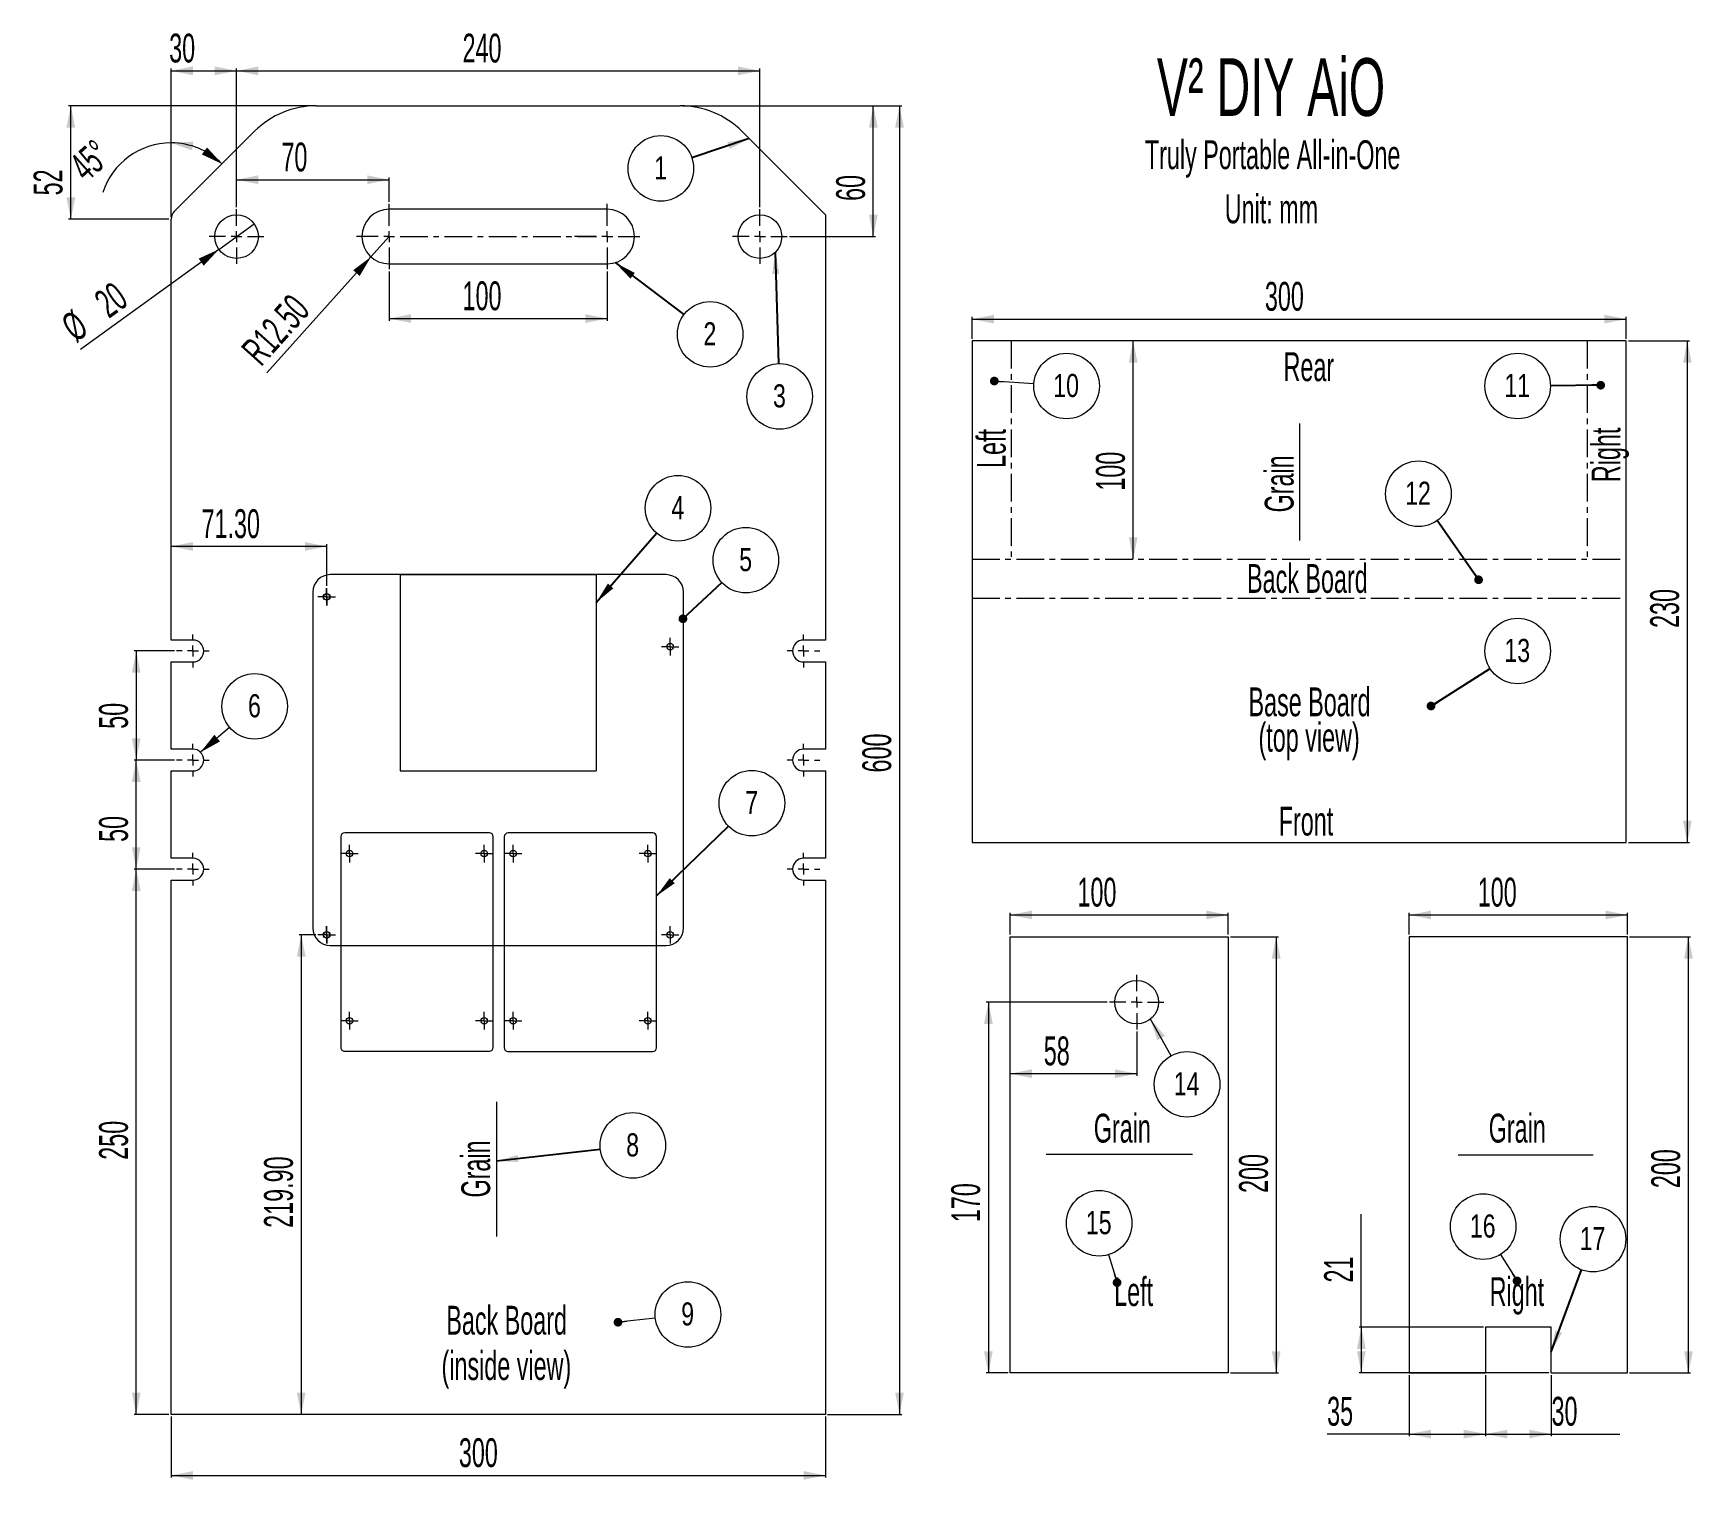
# Model space of a CAD drawing. Header units: millimetres. Extents: x 21 to 782, y 23 to 687.
import ezdxf

# ---------------------------------------------------------------- set-up
doc = ezdxf.new("R2010")
doc.units = ezdxf.units.MM
doc.linetypes.add('CENTERX2', pattern=[20.32, 12.7, -2.54, 2.54, -2.54])
doc.layers.add('FORMAT', color=7, linetype='Continuous', lineweight=15)
doc.styles.add('SLDTEXTSTYLE0', font='TXT', dxfattribs={"width": 0.605})
doc.styles.add('SLDTEXTSTYLE1', font='TXT', dxfattribs={"width": 0.75})
doc.dimstyles.new('SLDDIMSTYLE0', dxfattribs={"dimtxt": 12.841593, "dimasz": 10, "dimexe": 0, "dimexo": 0.0625, "dimgap": 3.210398, "dimtad": 1, "dimrnd": 1e-09, "dimzin": 12, "dimdsep": 46, "dimtxsty": 'SLDTEXTSTYLE0', "dimsah": 1, "dimcen": 0.09, "dimadec": 0, "dimazin": 3, "dimtfac": 1, "dimtofl": 0, "dimtmove": 0, "dimatfit": 3, "dimfxl": 1, "dimfrac": 2, "dimtolj": 1, "dimtzin": 12, "dimarcsym": 0})
doc.dimstyles.new('SLDDIMSTYLE1', dxfattribs={"dimtxt": 12.841593, "dimasz": 10, "dimexe": 0, "dimexo": 0.0625, "dimgap": 3.210398, "dimtad": 1, "dimrnd": 1e-09, "dimzin": 12, "dimdsep": 46, "dimtxsty": 'SLDTEXTSTYLE0', "dimblk1": 'NONE', "dimsah": 1, "dimcen": 0, "dimadec": 0, "dimazin": 3, "dimtfac": 1, "dimtmove": 0, "dimatfit": 3, "dimldrblk": 'NONE', "dimfxl": 1, "dimfrac": 2, "dimtolj": 1, "dimtzin": 12, "dimarcsym": 0})
doc.dimstyles.new('SLDDIMSTYLE2', dxfattribs={"dimtxt": 12.841593, "dimasz": 10, "dimexe": 0, "dimexo": 0.0625, "dimgap": 3.210398, "dimtad": 1, "dimrnd": 1e-09, "dimzin": 4, "dimdsep": 46, "dimtxsty": 'SLDTEXTSTYLE0', "dimsah": 1, "dimcen": 0, "dimadec": 0, "dimazin": 1, "dimtfac": 1, "dimtofl": 0, "dimtmove": 0, "dimatfit": 3, "dimfxl": 1, "dimfrac": 2, "dimtolj": 1, "dimtzin": 12, "dimarcsym": 0})
doc.dimstyles.new('SLDDIMSTYLE3', dxfattribs={"dimtxt": 12.841593, "dimasz": 10, "dimexe": 0, "dimexo": 0.0625, "dimgap": 3.210398, "dimtad": 1, "dimdec": 4, "dimzin": 12, "dimdsep": 46, "dimtxsty": 'SLDTEXTSTYLE0', "dimsah": 1, "dimcen": 0.09, "dimazin": 3, "dimtfac": 1, "dimtofl": 0, "dimtmove": 0, "dimatfit": 3, "dimfxl": 1, "dimfrac": 2, "dimtolj": 1, "dimtzin": 12, "dimarcsym": 0})
doc.dimstyles.new('SLDDIMSTYLE4', dxfattribs={"dimtxt": 12.841593, "dimasz": 10, "dimexe": 0, "dimexo": 0.0625, "dimgap": 3.210398, "dimtad": 1, "dimrnd": 1e-09, "dimzin": 4, "dimdsep": 46, "dimtxsty": 'SLDTEXTSTYLE0', "dimsah": 1, "dimcen": 0.09, "dimadec": 0, "dimazin": 1, "dimtfac": 1, "dimtofl": 0, "dimtmove": 0, "dimatfit": 3, "dimfxl": 1, "dimfrac": 2, "dimtolj": 1, "dimtzin": 12, "dimarcsym": 0})
doc.dimstyles.new('SLDDIMSTYLE5', dxfattribs={"dimtxt": 0, "dimasz": 4, "dimexe": 0, "dimexo": 0.0625, "dimgap": 0, "dimtad": 0, "dimtih": 1, "dimtoh": 1, "dimdec": 0, "dimrnd": 1e-09, "dimzin": 0, "dimdsep": 46, "dimtxsty": 'Standard', "dimblk1": 'DOT', "dimblk2": 'DOT', "dimsah": 1, "dimcen": 0.09, "dimadec": 0, "dimazin": 0, "dimtfac": 4, "dimtdec": 0, "dimtofl": 0, "dimtmove": 0, "dimatfit": 3, "dimldrblk": 'DOT', "dimfxl": 1, "dimfrac": 2, "dimtolj": 1, "dimtzin": 0, "dimarcsym": 0})
doc.dimstyles.new('SLDDIMSTYLE6', dxfattribs={"dimtxt": 0, "dimasz": 10, "dimexe": 0, "dimexo": 0.0625, "dimgap": 0, "dimtad": 0, "dimtih": 1, "dimtoh": 1, "dimdec": 0, "dimrnd": 1e-09, "dimzin": 0, "dimdsep": 46, "dimtxsty": 'Standard', "dimsah": 1, "dimcen": 0.09, "dimadec": 0, "dimazin": 0, "dimtfac": 10, "dimtdec": 0, "dimtofl": 0, "dimtmove": 0, "dimatfit": 3, "dimfxl": 1, "dimfrac": 2, "dimtolj": 1, "dimtzin": 0, "dimarcsym": 0})

msp = doc.modelspace()

# ---------------------------------------------------------------- texts
at = {"color": 7, "linetype": 'Continuous', "lineweight": 0, "attachment_point": 2, "style": 'SLDTEXTSTYLE0'}
for s, insert, char_height in [('V² DIY AiO', (588.2488, 675.0778), 26.458333), ('Truly Portable All-in-One', (589.01438, 637.45137), 13.2291667), ('Unit: mm', (588.45549, 612.60719), 13.229167), ('Rear', (605.62623, 540.24797), 13.229167), ('Back Board', (604.94659, 443.179), 13.229167), ('Base Board', (605.91715, 386.60149), 13.229167), ('(top view)', (605.74106, 370.37681), 13.229167), ('Front', (604.30351, 331.91667), 13.229167), ('Grain', (520.07506, 191.12939), 13.229167), ('Grain', (701.18427, 191.12939), 13.229167), ('Left', (525.27333, 116.19644), 13.229167), ('Right', (701.03115, 116.19644), 13.229167), ('Back Board', (237.76434, 103.07885), 13.229167), ('(inside view)', (237.62936, 82.25938), 13.2291667)]:
    msp.add_mtext(s, dxfattribs=dict(at, insert=insert, char_height=char_height))
at = {"color": 7, "linetype": 'Continuous', "lineweight": 0, "char_height": 13.229167, "attachment_point": 2, "rotation": 90, "style": 'SLDTEXTSTYLE0'}
for s, insert in [('Left', (453.36869, 496.12974)), ('Right', (735.24523, 493.21161)), ('Grain', (585.38847, 479.91412)), ('Grain', (216.95923, 165.78857))]:
    msp.add_mtext(s, dxfattribs=dict(at, insert=insert))

# ---------------------------------------------------------------- blocks, each defined once
blk = doc.blocks.new('_D')
at = {"color": 7, "linetype": 'Continuous', "lineweight": 0}
for p, q in [((83.9, 52.29), (83.9, 24.29)), ((383.9, 52.29), (383.9, 24.29)), ((83.9, 25.29), (383.9, 25.29))]:
    blk.add_line(p, q, dxfattribs=at)
for points in [[(83.9, 25.29), (93.9, 23.29), (93.9, 27.29)], [(383.9, 25.29), (373.9, 27.29), (373.9, 23.29)]]:
    blk.add_solid(points, dxfattribs=at)
at = {"color": 7, "linetype": 'Continuous', "lineweight": 0, "insert": (215.85, 42.35, 9.1), "char_height": 13.229, "attachment_point": 1, "style": 'SLDTEXTSTYLE0'}
blk.add_mtext('300', dxfattribs=at)
blk = doc.blocks.new('_D_1')
at = {"color": 7, "linetype": 'Continuous', "lineweight": 0}
for p, q in [((318.33, 653.29), (418.9, 653.29)), ((417.9, 653.29), (417.9, 53.29)), ((384.9, 53.29), (418.9, 53.29))]:
    blk.add_line(p, q, dxfattribs=at)
for points in [[(417.9, 653.29), (415.9, 643.29), (419.9, 643.29)], [(417.9, 53.29), (419.9, 63.29), (415.9, 63.29)]]:
    blk.add_solid(points, dxfattribs=at)
at = {"color": 7, "linetype": 'Continuous', "lineweight": 0, "insert": (400.85, 347.6, 9.1), "char_height": 13.229, "attachment_point": 1, "rotation": 90, "style": 'SLDTEXTSTYLE0'}
blk.add_mtext('600', dxfattribs=at)
blk = doc.blocks.new('_D_2')
at = {"color": 7, "linetype": 'Continuous', "lineweight": 0}
for q in [(122, 599.15), (42.31, 541.54)]:
    blk.add_line((105.79, 587.43), q, dxfattribs=at)
blk.add_solid([(105.79, 587.43), (96.52, 583.2), (98.86, 579.96)], dxfattribs=at)
at = {"color": 7, "linetype": 'Continuous', "lineweight": 0, "char_height": 13.229, "attachment_point": 1, "rotation": 35.86034, "style": 'SLDTEXTSTYLE0'}
for s, insert in [('20', (47.59, 566.22, 9.1)), ('%%c', (32.4, 555.25, 9.1))]:
    blk.add_mtext(s, dxfattribs=dict(at, insert=insert))
blk = doc.blocks.new('_NONE')
blk = doc.blocks.new('_D_3')
at = {"color": 7, "linetype": 'Continuous', "lineweight": 0}
for q in [(183.9, 593.29), (127.85, 530.88)]:
    blk.add_line((175.55, 583.99), q, dxfattribs=at)
blk.add_solid([(175.55, 583.99), (167.38, 577.89), (170.35, 575.22)], dxfattribs=at)
at = {"color": 7, "linetype": 'Continuous', "lineweight": 0, "insert": (115.3, 542.16, 9.1), "char_height": 13.229, "attachment_point": 1, "rotation": 48.0757, "style": 'SLDTEXTSTYLE0'}
blk.add_mtext('R12.50', dxfattribs=at)
blk = doc.blocks.new('_D_4')
at = {"color": 7, "linetype": 'Continuous', "lineweight": 0}
for p, q in [((113.9, 606.79), (113.9, 670.29)), ((353.9, 606.79), (353.9, 670.29)), ((113.9, 669.29), (353.9, 669.29))]:
    blk.add_line(p, q, dxfattribs=at)
for points in [[(113.9, 669.29), (123.9, 667.29), (123.9, 671.29)], [(353.9, 669.29), (343.9, 671.29), (343.9, 667.29)]]:
    blk.add_solid(points, dxfattribs=at)
at = {"color": 7, "linetype": 'Continuous', "lineweight": 0, "insert": (217.54, 686.35, 9.1), "char_height": 13.229, "attachment_point": 1, "style": 'SLDTEXTSTYLE0'}
blk.add_mtext('240', dxfattribs=at)
blk = doc.blocks.new('_D_5')
at = {"color": 7, "linetype": 'Continuous', "lineweight": 0}
for p, q in [((318.33, 653.29), (406.9, 653.29)), ((405.9, 593.29), (405.9, 653.29)), ((367.4, 593.29), (406.9, 593.29))]:
    blk.add_line(p, q, dxfattribs=at)
for points in [[(405.9, 653.29), (403.9, 643.29), (407.9, 643.29)], [(405.9, 593.29), (407.9, 603.29), (403.9, 603.29)]]:
    blk.add_solid(points, dxfattribs=at)
at = {"color": 7, "linetype": 'Continuous', "lineweight": 0, "insert": (388.85, 609.65, 9.1), "char_height": 13.229, "attachment_point": 1, "rotation": 90, "style": 'SLDTEXTSTYLE0'}
blk.add_mtext('60', dxfattribs=at)
blk = doc.blocks.new('_D_6')
at = {"color": 7, "linetype": 'Continuous', "lineweight": 0}
for p, q in [((83.9, 602.22), (83.9, 670.29)), ((113.9, 606.79), (113.9, 670.29)), ((83.9, 669.29), (113.9, 669.29))]:
    blk.add_line(p, q, dxfattribs=at)
for points in [[(83.9, 669.29), (93.9, 667.29), (93.9, 671.29)], [(113.9, 669.29), (103.9, 671.29), (103.9, 667.29)]]:
    blk.add_solid(points, dxfattribs=at)
at = {"color": 7, "linetype": 'Continuous', "lineweight": 0, "insert": (83.01, 686.35, 9.1), "char_height": 13.229, "attachment_point": 1, "style": 'SLDTEXTSTYLE0'}
blk.add_mtext('30', dxfattribs=at)
blk = doc.blocks.new('_D_7')
at = {"color": 7, "linetype": 'Continuous', "lineweight": 0}
for p, q in [((85.4, 303.29), (66.9, 303.29)), ((67.9, 53.29), (67.9, 303.29)), ((82.9, 53.29), (66.9, 53.29))]:
    blk.add_line(p, q, dxfattribs=at)
for points in [[(67.9, 303.29), (65.9, 293.29), (69.9, 293.29)], [(67.9, 53.29), (69.9, 63.29), (65.9, 63.29)]]:
    blk.add_solid(points, dxfattribs=at)
at = {"color": 7, "linetype": 'Continuous', "lineweight": 0, "insert": (50.85, 170.03, 9.1), "char_height": 13.229, "attachment_point": 1, "rotation": 90, "style": 'SLDTEXTSTYLE0'}
blk.add_mtext('250', dxfattribs=at)
blk = doc.blocks.new('_D_8')
at = {"color": 7, "linetype": 'Continuous', "lineweight": 0}
for p, q in [((85.4, 353.29), (66.9, 353.29)), ((67.9, 303.29), (67.9, 353.29)), ((85.4, 303.29), (66.9, 303.29))]:
    blk.add_line(p, q, dxfattribs=at)
for points in [[(67.9, 353.29), (65.9, 343.29), (69.9, 343.29)], [(67.9, 303.29), (69.9, 313.29), (65.9, 313.29)]]:
    blk.add_solid(points, dxfattribs=at)
at = {"color": 7, "linetype": 'Continuous', "lineweight": 0, "insert": (50.85, 315.76, 9.1), "char_height": 13.229, "attachment_point": 1, "rotation": 90, "style": 'SLDTEXTSTYLE0'}
blk.add_mtext('50', dxfattribs=at)
blk = doc.blocks.new('_D_9')
at = {"color": 7, "linetype": 'Continuous', "lineweight": 0}
for p, q in [((85.4, 403.29), (66.9, 403.29)), ((67.9, 403.29), (67.9, 353.29)), ((85.4, 353.29), (66.9, 353.29))]:
    blk.add_line(p, q, dxfattribs=at)
for points in [[(67.9, 403.29), (65.9, 393.29), (69.9, 393.29)], [(67.9, 353.29), (69.9, 363.29), (65.9, 363.29)]]:
    blk.add_solid(points, dxfattribs=at)
at = {"color": 7, "linetype": 'Continuous', "lineweight": 0, "insert": (50.85, 367.61, 9.1), "char_height": 13.229, "attachment_point": 1, "rotation": 90, "style": 'SLDTEXTSTYLE0'}
blk.add_mtext('50', dxfattribs=at)
blk = doc.blocks.new('_D_10')
at = {"color": 7, "linetype": 'Continuous', "lineweight": 0}
for p, q in [((113.9, 606.79), (113.9, 620.35)), ((113.9, 619.35), (183.9, 619.35)), ((183.9, 609.29), (183.9, 620.35))]:
    blk.add_line(p, q, dxfattribs=at)
for points in [[(113.9, 619.35), (123.9, 617.35), (123.9, 621.35)], [(183.9, 619.35), (173.9, 621.35), (173.9, 617.35)]]:
    blk.add_solid(points, dxfattribs=at)
at = {"color": 7, "linetype": 'Continuous', "lineweight": 0, "insert": (134.47, 636.4, 9.1), "char_height": 13.229, "attachment_point": 1, "style": 'SLDTEXTSTYLE0'}
blk.add_mtext('70', dxfattribs=at)
blk = doc.blocks.new('_D_11')
at = {"color": 7, "linetype": 'Continuous', "lineweight": 0}
for p, q in [((183.9, 577.29), (183.9, 554.71)), ((283.9, 577.29), (283.9, 554.71)), ((183.9, 555.71), (283.9, 555.71))]:
    blk.add_line(p, q, dxfattribs=at)
for points in [[(183.9, 555.71), (193.9, 553.71), (193.9, 557.71)], [(283.9, 555.71), (273.9, 557.71), (273.9, 553.71)]]:
    blk.add_solid(points, dxfattribs=at)
at = {"color": 7, "linetype": 'Continuous', "lineweight": 0, "insert": (217.54, 572.76, 9.1), "char_height": 13.229, "attachment_point": 1, "style": 'SLDTEXTSTYLE0'}
blk.add_mtext('100', dxfattribs=at)
blk = doc.blocks.new('_D_12')
at = {"color": 7, "linetype": 'Continuous', "lineweight": 0}
for p, q in [((149.47, 653.29), (36.9, 653.29)), ((37.9, 601.22), (37.9, 653.29)), ((82.9, 601.22), (36.9, 601.22))]:
    blk.add_line(p, q, dxfattribs=at)
for points in [[(37.9, 653.29), (35.9, 643.29), (39.9, 643.29)], [(37.9, 601.22), (39.9, 611.22), (35.9, 611.22)]]:
    blk.add_solid(points, dxfattribs=at)
at = {"color": 7, "linetype": 'Continuous', "lineweight": 0, "insert": (20.85, 612.18, 9.1), "char_height": 13.229, "attachment_point": 1, "rotation": 90, "style": 'SLDTEXTSTYLE0'}
blk.add_mtext('52', dxfattribs=at)
blk = doc.blocks.new('_D_13')
at = {"color": 7, "linetype": 'Continuous', "lineweight": 0}
blk.add_line((83.9, 602.22), (83.9, 637.27), dxfattribs=at)
for start, end in [(90, 162.05473), (45, 90)]:
    blk.add_arc((83.9, 603.29), 32.98, start, end, dxfattribs=at)
for points in [[(83.9, 636.27), (93.5, 632.83), (94.08, 636.78)], [(107.22, 626.61), (100.38, 634.18), (98, 630.96)]]:
    blk.add_solid(points, dxfattribs=at)
at = {"color": 7, "linetype": 'Continuous', "lineweight": 0, "insert": (36.21, 627.76, 9.1), "char_height": 13.229, "attachment_point": 1, "rotation": 41.83991, "style": 'SLDTEXTSTYLE0'}
blk.add_mtext('45°', dxfattribs=at)
blk = doc.blocks.new('_D_14')
at = {"color": 7, "linetype": 'Continuous', "lineweight": 0}
for p, q in [((150.25, 273.19), (142.57, 273.19)), ((143.57, 273.19), (143.57, 53.29))]:
    blk.add_line(p, q, dxfattribs=at)
for points in [[(143.57, 273.19), (141.57, 263.19), (145.57, 263.19)], [(143.57, 53.29), (145.57, 63.29), (141.57, 63.29)]]:
    blk.add_solid(points, dxfattribs=at)
at = {"color": 7, "linetype": 'Continuous', "lineweight": 0, "insert": (126.52, 138.83, 9.1), "char_height": 13.229, "attachment_point": 1, "rotation": 90, "style": 'SLDTEXTSTYLE0'}
blk.add_mtext('219.90', dxfattribs=at)
blk = doc.blocks.new('_D_15')
at = {"color": 7, "linetype": 'Continuous', "lineweight": 0}
for p, q in [((155.25, 451.24), (83.9, 451.24)), ((155.25, 433.13), (155.25, 452.24))]:
    blk.add_line(p, q, dxfattribs=at)
for points in [[(83.9, 451.24), (93.9, 449.24), (93.9, 453.24)], [(155.25, 451.24), (145.25, 453.24), (145.25, 449.24)]]:
    blk.add_solid(points, dxfattribs=at)
at = {"color": 7, "linetype": 'Continuous', "lineweight": 0, "insert": (97.84, 468.29, 9.1), "char_height": 13.229, "attachment_point": 1, "style": 'SLDTEXTSTYLE0'}
blk.add_mtext('71.30', dxfattribs=at)
blk = doc.blocks.new('SW_NOTE_0')
at = {"color": 0, "linetype": 'Continuous', "lineweight": 0}
blk.add_circle((11, 10.25), 15.03, dxfattribs=at)
at = {"color": 0, "linetype": 'Continuous', "lineweight": 0, "insert": (10.9, 15.8), "char_height": 10.58, "attachment_point": 2, "style": 'SLDTEXTSTYLE1'}
blk.add_mtext('5', dxfattribs=at)
blk = doc.blocks.new('_DOT')
at = {"color": 0, "linetype": 'ByBlock', "lineweight": -2}
blk.add_line((-0.5, 0), (-1, 0), dxfattribs=at)
at = {"color": 0, "linetype": 'ByBlock', "const_width": 0.5}
blk.add_lwpolyline([(-0.25, 0, 1), (0.25, 0, 1)], format="xyb", close=True, dxfattribs=at)
blk = doc.blocks.new('SW_NOTE_1')
at = {"color": 0, "linetype": 'Continuous', "lineweight": 0}
blk.add_circle((14.94, 1.7), 15.03, dxfattribs=at)
at = {"color": 0, "linetype": 'Continuous', "lineweight": 0, "insert": (14.83, 7.25), "char_height": 10.58, "attachment_point": 2, "style": 'SLDTEXTSTYLE1'}
blk.add_mtext('8', dxfattribs=at)
blk = doc.blocks.new('SW_NOTE_2')
at = {"color": 0, "linetype": 'Continuous', "lineweight": 0}
blk.add_circle((-14.24, -4.81), 15.03, dxfattribs=at)
at = {"color": 0, "linetype": 'Continuous', "lineweight": 0, "insert": (-14.35, 0.74), "char_height": 10.58, "attachment_point": 2, "style": 'SLDTEXTSTYLE1'}
blk.add_mtext('1', dxfattribs=at)
blk = doc.blocks.new('SW_NOTE_3')
at = {"color": 0, "linetype": 'Continuous', "lineweight": 0}
blk.add_circle((12, -9.06), 15.03, dxfattribs=at)
at = {"color": 0, "linetype": 'Continuous', "lineweight": 0, "insert": (11.89, -3.51), "char_height": 10.58, "attachment_point": 2, "style": 'SLDTEXTSTYLE1'}
blk.add_mtext('2', dxfattribs=at)
blk = doc.blocks.new('SW_NOTE_4')
at = {"color": 0, "linetype": 'Continuous', "lineweight": 0}
blk.add_circle((0.48, -15.03), 15.03, dxfattribs=at)
at = {"color": 0, "linetype": 'Continuous', "lineweight": 0, "insert": (0.37, -9.48), "char_height": 10.58, "attachment_point": 2, "style": 'SLDTEXTSTYLE1'}
blk.add_mtext('3', dxfattribs=at)
blk = doc.blocks.new('SW_NOTE_5')
at = {"color": 0, "linetype": 'Continuous', "lineweight": 0}
blk.add_circle((11.46, 9.73), 15.03, dxfattribs=at)
at = {"color": 0, "linetype": 'Continuous', "lineweight": 0, "insert": (11.36, 15.28), "char_height": 10.58, "attachment_point": 2, "style": 'SLDTEXTSTYLE1'}
blk.add_mtext('6', dxfattribs=at)
blk = doc.blocks.new('SW_NOTE_6')
at = {"color": 0, "linetype": 'Continuous', "lineweight": 0}
blk.add_circle((14.94, 1.65), 15.03, dxfattribs=at)
at = {"color": 0, "linetype": 'Continuous', "lineweight": 0, "insert": (14.84, 7.2), "char_height": 10.58, "attachment_point": 2, "style": 'SLDTEXTSTYLE1'}
blk.add_mtext('9', dxfattribs=at)
blk = doc.blocks.new('SW_CENTERMARKSYMBOL_0')
at = {"color": 0, "linetype": 'Continuous', "lineweight": 0}
for p, q in [((0, 5), (0, 12.5)), ((-5, 0), (-12.5, 0)), ((0, 0), (-2.5, 0)), ((0, 0), (0, 2.5)), ((0, 0), (0, -2.5)), ((0, 0), (2.5, 0)), ((5, 0), (12.5, 0)), ((0, -5), (0, -12.5))]:
    blk.add_line(p, q, dxfattribs=at)
blk = doc.blocks.new('SW_CENTERMARKSYMBOL_1')
at = {"color": 0, "linetype": 'Continuous', "lineweight": 0}
for p, q in [((0, 5), (0, 12.5)), ((-5, 0), (-12.5, 0)), ((0, 0), (-2.5, 0)), ((0, 0), (0, 2.5)), ((0, 0), (0, -2.5)), ((0, 0), (2.5, 0)), ((5, 0), (12.5, 0)), ((0, -5), (0, -12.5))]:
    blk.add_line(p, q, dxfattribs=at)
blk = doc.blocks.new('SW_CENTERMARKSYMBOL_2')
at = {"color": 0, "linetype": 'Continuous', "lineweight": 0}
for p, q in [((-2.5, 0), (-4, 0)), ((0, 0), (-2.5, 0)), ((0, 2.5), (0, 4)), ((0, 0), (0, 2.5)), ((0, 0), (0, -2.5)), ((0, 0), (2.5, 0)), ((2.5, 0), (4, 0)), ((0, -2.5), (0, -4))]:
    blk.add_line(p, q, dxfattribs=at)
blk = doc.blocks.new('SW_CENTERMARKSYMBOL_3')
at = {"color": 0, "linetype": 'Continuous', "lineweight": 0}
for p, q in [((-2.5, 0), (-4, 0)), ((0, 0), (-2.5, 0)), ((0, 2.5), (0, 4)), ((0, 0), (0, 2.5)), ((0, 0), (0, -2.5)), ((0, 0), (2.5, 0)), ((2.5, 0), (4, 0)), ((0, -2.5), (0, -4))]:
    blk.add_line(p, q, dxfattribs=at)
blk = doc.blocks.new('SW_CENTERMARKSYMBOL_4')
at = {"color": 0, "linetype": 'Continuous', "lineweight": 0}
for p, q in [((-2.5, 0), (-4, 0)), ((0, 0), (-2.5, 0)), ((0, 2.5), (0, 4)), ((0, 0), (0, 2.5)), ((0, 0), (0, -2.5)), ((0, 0), (2.5, 0)), ((2.5, 0), (4, 0)), ((0, -2.5), (0, -4))]:
    blk.add_line(p, q, dxfattribs=at)
blk = doc.blocks.new('SW_CENTERMARKSYMBOL_5')
at = {"color": 0, "linetype": 'Continuous', "lineweight": 0}
for p, q in [((-2.5, 0), (-4, 0)), ((0, 0), (-2.5, 0)), ((0, 2.5), (0, 4)), ((0, 0), (0, 2.5)), ((0, 0), (0, -2.5)), ((0, 0), (2.5, 0)), ((2.5, 0), (4, 0)), ((0, -2.5), (0, -4))]:
    blk.add_line(p, q, dxfattribs=at)
blk = doc.blocks.new('SW_CENTERMARKSYMBOL_6')
at = {"color": 0, "linetype": 'Continuous', "lineweight": 0}
for p, q in [((0, 5), (0, 15)), ((100, 5), (100, 15)), ((-5, 0), (-15, 0)), ((0, 0), (-2.5, 0)), ((0, 0), (0, 2.5)), ((0, 0), (0, -2.5)), ((0, 0), (2.5, 0)), ((5, 0), (15, 0)), ((95, 0), (85, 0)), ((100, 0), (97.5, 0)), ((100, 0), (100, 2.5)), ((100, 0), (100, -2.5)), ((100, 0), (102.5, 0)), ((105, 0), (115, 0)), ((0, -5), (0, -15)), ((100, -5), (100, -15))]:
    blk.add_line(p, q, dxfattribs=at)
at = {"color": 0, "linetype": 'CENTERX2', "lineweight": 0}
blk.add_line((5, 0), (95, 0), dxfattribs=at)
blk = doc.blocks.new('SW_CENTERMARKSYMBOL_7')
at = {"color": 0, "linetype": 'Continuous', "lineweight": 0}
for p, q in [((-5, 0), (-7.5, 0)), ((0, 0), (-2.5, 0)), ((0, 5), (0, 7.5)), ((0, 0), (0, 2.5)), ((0, 0), (0, -2.5)), ((0, 0), (2.5, 0)), ((5, 0), (7.5, 0)), ((0, -5), (0, -7.5))]:
    blk.add_line(p, q, dxfattribs=at)
blk = doc.blocks.new('SW_CENTERMARKSYMBOL_8')
at = {"color": 0, "linetype": 'Continuous', "lineweight": 0}
for p, q in [((-5, 0), (-7.5, 0)), ((0, 0), (-2.5, 0)), ((0, 5), (0, 7.5)), ((0, 0), (0, 2.5)), ((0, 0), (0, -2.5)), ((0, 0), (2.5, 0)), ((5, 0), (7.5, 0)), ((0, -5), (0, -7.5))]:
    blk.add_line(p, q, dxfattribs=at)
blk = doc.blocks.new('SW_CENTERMARKSYMBOL_9')
at = {"color": 0, "linetype": 'Continuous', "lineweight": 0}
for p, q in [((-5, 0), (-7.5, 0)), ((0, 0), (-2.5, 0)), ((0, 5), (0, 7.5)), ((0, 0), (0, 2.5)), ((0, 0), (0, -2.5)), ((0, 0), (2.5, 0)), ((5, 0), (7.5, 0)), ((0, -5), (0, -7.5))]:
    blk.add_line(p, q, dxfattribs=at)
blk = doc.blocks.new('SW_CENTERMARKSYMBOL_10')
at = {"color": 0, "linetype": 'Continuous', "lineweight": 0}
for p, q in [((-5, 0), (-7.5, 0)), ((0, 0), (-2.5, 0)), ((0, 5), (0, 7.5)), ((0, 0), (0, 2.5)), ((0, 0), (0, -2.5)), ((0, 0), (2.5, 0)), ((5, 0), (7.5, 0)), ((0, -5), (0, -7.5))]:
    blk.add_line(p, q, dxfattribs=at)
blk = doc.blocks.new('SW_CENTERMARKSYMBOL_11')
at = {"color": 0, "linetype": 'Continuous', "lineweight": 0}
for p, q in [((-5, 0), (-7.5, 0)), ((0, 0), (-2.5, 0)), ((0, 5), (0, 7.5)), ((0, 0), (0, 2.5)), ((0, 0), (0, -2.5)), ((0, 0), (2.5, 0)), ((5, 0), (7.5, 0)), ((0, -5), (0, -7.5))]:
    blk.add_line(p, q, dxfattribs=at)
blk = doc.blocks.new('SW_CENTERMARKSYMBOL_12')
at = {"color": 0, "linetype": 'Continuous', "lineweight": 0}
for p, q in [((-5, 0), (-7.5, 0)), ((0, 0), (-2.5, 0)), ((0, 5), (0, 7.5)), ((0, 0), (0, 2.5)), ((0, 0), (0, -2.5)), ((0, 0), (2.5, 0)), ((5, 0), (7.5, 0)), ((0, -5), (0, -7.5))]:
    blk.add_line(p, q, dxfattribs=at)
blk = doc.blocks.new('SW_CENTERMARKSYMBOL_13')
at = {"color": 0, "linetype": 'Continuous', "lineweight": 0}
for p, q in [((-2.5, 0), (-4, 0)), ((0, 0), (-2.5, 0)), ((0, 2.5), (0, 4)), ((0, 0), (0, 2.5)), ((0, 0), (0, -2.5)), ((0, 0), (2.5, 0)), ((2.5, 0), (4, 0)), ((0, -2.5), (0, -4))]:
    blk.add_line(p, q, dxfattribs=at)
blk = doc.blocks.new('SW_CENTERMARKSYMBOL_14')
at = {"color": 0, "linetype": 'Continuous', "lineweight": 0}
for p, q in [((-2.5, 0), (-4, 0)), ((0, 0), (-2.5, 0)), ((0, 2.5), (0, 4)), ((0, 0), (0, 2.5)), ((0, 0), (0, -2.5)), ((0, 0), (2.5, 0)), ((2.5, 0), (4, 0)), ((0, -2.5), (0, -4))]:
    blk.add_line(p, q, dxfattribs=at)
blk = doc.blocks.new('SW_CENTERMARKSYMBOL_15')
at = {"color": 0, "linetype": 'Continuous', "lineweight": 0}
for p, q in [((-2.5, 0), (-4, 0)), ((0, 0), (-2.5, 0)), ((0, 2.5), (0, 4)), ((0, 0), (0, 2.5)), ((0, 0), (0, -2.5)), ((0, 0), (2.5, 0)), ((2.5, 0), (4, 0)), ((0, -2.5), (0, -4))]:
    blk.add_line(p, q, dxfattribs=at)
blk = doc.blocks.new('SW_CENTERMARKSYMBOL_16')
at = {"color": 0, "linetype": 'Continuous', "lineweight": 0}
for p, q in [((-2.5, 0), (-4, 0)), ((0, 0), (-2.5, 0)), ((0, 2.5), (0, 4)), ((0, 0), (0, 2.5)), ((0, 0), (0, -2.5)), ((0, 0), (2.5, 0)), ((2.5, 0), (4, 0)), ((0, -2.5), (0, -4))]:
    blk.add_line(p, q, dxfattribs=at)
blk = doc.blocks.new('SW_CENTERMARKSYMBOL_17')
at = {"color": 0, "linetype": 'Continuous', "lineweight": 0}
for p, q in [((-2.5, 0), (-4, 0)), ((0, 0), (-2.5, 0)), ((0, 2.5), (0, 4)), ((0, 0), (0, 2.5)), ((0, 0), (0, -2.5)), ((0, 0), (2.5, 0)), ((2.5, 0), (4, 0)), ((0, -2.5), (0, -4))]:
    blk.add_line(p, q, dxfattribs=at)
blk = doc.blocks.new('SW_CENTERMARKSYMBOL_18')
at = {"color": 0, "linetype": 'Continuous', "lineweight": 0}
for p, q in [((-2.5, 0), (-4, 0)), ((0, 0), (-2.5, 0)), ((0, 2.5), (0, 4)), ((0, 0), (0, 2.5)), ((0, 0), (0, -2.5)), ((0, 0), (2.5, 0)), ((2.5, 0), (4, 0)), ((0, -2.5), (0, -4))]:
    blk.add_line(p, q, dxfattribs=at)
blk = doc.blocks.new('SW_CENTERMARKSYMBOL_19')
at = {"color": 0, "linetype": 'Continuous', "lineweight": 0}
for p, q in [((-2.5, 0), (-4, 0)), ((0, 0), (-2.5, 0)), ((0, 2.5), (0, 4)), ((0, 0), (0, 2.5)), ((0, 0), (0, -2.5)), ((0, 0), (2.5, 0)), ((2.5, 0), (4, 0)), ((0, -2.5), (0, -4))]:
    blk.add_line(p, q, dxfattribs=at)
blk = doc.blocks.new('SW_CENTERMARKSYMBOL_20')
at = {"color": 0, "linetype": 'Continuous', "lineweight": 0}
for p, q in [((-2.5, 0), (-4, 0)), ((0, 0), (-2.5, 0)), ((0, 2.5), (0, 4)), ((0, 0), (0, 2.5)), ((0, 0), (0, -2.5)), ((0, 0), (2.5, 0)), ((2.5, 0), (4, 0)), ((0, -2.5), (0, -4))]:
    blk.add_line(p, q, dxfattribs=at)
blk = doc.blocks.new('_D_16')
at = {"color": 7, "linetype": 'Continuous', "lineweight": 0}
blk.add_line((525.07, 445.45), (525.07, 545.45), dxfattribs=at)
for points in [[(525.07, 545.45), (523.07, 535.45), (527.07, 535.45)], [(525.07, 445.45), (527.07, 455.45), (523.07, 455.45)]]:
    blk.add_solid(points, dxfattribs=at)
at = {"color": 7, "linetype": 'Continuous', "lineweight": 0, "insert": (508.01, 476.8, 0.1), "char_height": 13.229, "attachment_point": 1, "rotation": 90, "style": 'SLDTEXTSTYLE0'}
blk.add_mtext('100', dxfattribs=at)
blk = doc.blocks.new('_D_17')
at = {"color": 7, "linetype": 'Continuous', "lineweight": 0}
for p, q in [((451.18, 546.45), (451.18, 556.45)), ((751.18, 546.45), (751.18, 556.45)), ((451.18, 555.45), (751.18, 555.45))]:
    blk.add_line(p, q, dxfattribs=at)
for points in [[(451.18, 555.45), (461.18, 553.45), (461.18, 557.45)], [(751.18, 555.45), (741.18, 557.45), (741.18, 553.45)]]:
    blk.add_solid(points, dxfattribs=at)
at = {"color": 7, "linetype": 'Continuous', "lineweight": 0, "insert": (585.46, 572.51, -8.9), "char_height": 13.229, "attachment_point": 1, "style": 'SLDTEXTSTYLE0'}
blk.add_mtext('300', dxfattribs=at)
blk = doc.blocks.new('_D_18')
at = {"color": 7, "linetype": 'Continuous', "lineweight": 0}
for p, q in [((752.18, 545.45), (780.18, 545.45)), ((779.18, 315.45), (779.18, 545.45)), ((752.18, 315.45), (780.18, 315.45))]:
    blk.add_line(p, q, dxfattribs=at)
for points in [[(779.18, 545.45), (777.18, 535.45), (781.18, 535.45)], [(779.18, 315.45), (781.18, 325.45), (777.18, 325.45)]]:
    blk.add_solid(points, dxfattribs=at)
at = {"color": 7, "linetype": 'Continuous', "lineweight": 0, "insert": (762.13, 413.86, -8.9), "char_height": 13.229, "attachment_point": 1, "rotation": 90, "style": 'SLDTEXTSTYLE0'}
blk.add_mtext('230', dxfattribs=at)
blk = doc.blocks.new('SW_NOTE_7')
at = {"color": 0, "linetype": 'Continuous', "lineweight": 0}
blk.add_circle((15, -1.03), 15.03, dxfattribs=at)
at = {"color": 0, "linetype": 'Continuous', "lineweight": 0, "insert": (14.79, 4.52), "char_height": 10.583, "attachment_point": 2, "style": 'SLDTEXTSTYLE1'}
blk.add_mtext('10', dxfattribs=at)
blk = doc.blocks.new('SW_NOTE_8')
at = {"color": 0, "linetype": 'Continuous', "lineweight": 0}
blk.add_circle((-15.03, -0.15), 15.03, dxfattribs=at)
at = {"color": 0, "linetype": 'Continuous', "lineweight": 0, "insert": (-15.25, 5.4), "char_height": 10.583, "attachment_point": 2, "style": 'SLDTEXTSTYLE1'}
blk.add_mtext('11', dxfattribs=at)
blk = doc.blocks.new('SW_NOTE_9')
at = {"color": 0, "linetype": 'Continuous', "lineweight": 0}
blk.add_circle((-8.62, 12.32), 15.03, dxfattribs=at)
at = {"color": 0, "linetype": 'Continuous', "lineweight": 0, "insert": (-8.83, 17.87), "char_height": 10.583, "attachment_point": 2, "style": 'SLDTEXTSTYLE1'}
blk.add_mtext('12', dxfattribs=at)
blk = doc.blocks.new('SW_NOTE_10')
at = {"color": 0, "linetype": 'Continuous', "lineweight": 0}
blk.add_circle((12.7, 8.05), 15.03, dxfattribs=at)
at = {"color": 0, "linetype": 'Continuous', "lineweight": 0, "insert": (12.48, 13.6), "char_height": 10.583, "attachment_point": 2, "style": 'SLDTEXTSTYLE1'}
blk.add_mtext('13', dxfattribs=at)
blk = doc.blocks.new('_D_19')
at = {"color": 7, "linetype": 'Continuous', "lineweight": 0}
for p, q in [((468.66, 273.27), (468.66, 283.27)), ((468.66, 282.27), (568.66, 282.27)), ((568.66, 273.27), (568.66, 283.27))]:
    blk.add_line(p, q, dxfattribs=at)
for points in [[(468.66, 282.27), (478.66, 280.27), (478.66, 284.27)], [(568.66, 282.27), (558.66, 284.27), (558.66, 280.27)]]:
    blk.add_solid(points, dxfattribs=at)
at = {"color": 7, "linetype": 'Continuous', "lineweight": 0, "insert": (499.53, 299.33, 9.1), "char_height": 13.229, "attachment_point": 1, "style": 'SLDTEXTSTYLE0'}
blk.add_mtext('100', dxfattribs=at)
blk = doc.blocks.new('_D_20')
at = {"color": 7, "linetype": 'Continuous', "lineweight": 0}
for p, q in [((569.66, 272.27), (591.66, 272.27)), ((590.66, 272.27), (590.66, 72.27)), ((569.66, 72.27), (591.66, 72.27))]:
    blk.add_line(p, q, dxfattribs=at)
for points in [[(590.66, 272.27), (588.66, 262.27), (592.66, 262.27)], [(590.66, 72.27), (592.66, 82.27), (588.66, 82.27)]]:
    blk.add_solid(points, dxfattribs=at)
at = {"color": 7, "linetype": 'Continuous', "lineweight": 0, "insert": (573.61, 154.81, 9.1), "char_height": 13.229, "attachment_point": 1, "rotation": 90, "style": 'SLDTEXTSTYLE0'}
blk.add_mtext('200', dxfattribs=at)
blk = doc.blocks.new('_D_21')
at = {"color": 7, "linetype": 'Continuous', "lineweight": 0}
for p, q in [((513.16, 242.27), (457.66, 242.27)), ((458.66, 242.27), (458.66, 72.27)), ((467.66, 72.27), (457.66, 72.27))]:
    blk.add_line(p, q, dxfattribs=at)
for points in [[(458.66, 242.27), (456.66, 232.27), (460.66, 232.27)], [(458.66, 72.27), (460.66, 82.27), (456.66, 82.27)]]:
    blk.add_solid(points, dxfattribs=at)
at = {"color": 7, "linetype": 'Continuous', "lineweight": 0, "insert": (441.61, 141.43, 9.1), "char_height": 13.229, "attachment_point": 1, "rotation": 90, "style": 'SLDTEXTSTYLE0'}
blk.add_mtext('170', dxfattribs=at)
blk = doc.blocks.new('_D_22')
at = {"color": 7, "linetype": 'Continuous', "lineweight": 0}
for p, q in [((526.66, 228.77), (526.66, 208.49)), ((526.66, 209.49), (468.66, 209.49))]:
    blk.add_line(p, q, dxfattribs=at)
for points in [[(468.66, 209.49), (478.66, 207.49), (478.66, 211.49)], [(526.66, 209.49), (516.66, 211.49), (516.66, 207.49)]]:
    blk.add_solid(points, dxfattribs=at)
at = {"color": 7, "linetype": 'Continuous', "lineweight": 0, "insert": (484.06, 226.55, 9.1), "char_height": 13.229, "attachment_point": 1, "style": 'SLDTEXTSTYLE0'}
blk.add_mtext('58', dxfattribs=at)
blk = doc.blocks.new('SW_NOTE_11')
at = {"color": 0, "linetype": 'Continuous', "lineweight": 0}
blk.add_circle((-4.34, 14.39), 15.03, dxfattribs=at)
at = {"color": 0, "linetype": 'Continuous', "lineweight": 0, "insert": (-4.55, 19.94), "char_height": 10.583, "attachment_point": 2, "style": 'SLDTEXTSTYLE1'}
blk.add_mtext('15', dxfattribs=at)
blk = doc.blocks.new('SW_NOTE_12')
at = {"color": 0, "linetype": 'Continuous', "lineweight": 0}
blk.add_circle((7.36, -13.11), 15.03, dxfattribs=at)
at = {"color": 0, "linetype": 'Continuous', "lineweight": 0, "insert": (7.14, -7.56), "char_height": 10.583, "attachment_point": 2, "style": 'SLDTEXTSTYLE1'}
blk.add_mtext('14', dxfattribs=at)
blk = doc.blocks.new('SW_CENTERMARKSYMBOL_21')
at = {"color": 0, "linetype": 'Continuous', "lineweight": 0}
for p, q in [((0, 5), (0, 12.5)), ((-5, 0), (-12.5, 0)), ((0, 0), (-2.5, 0)), ((0, 0), (0, 2.5)), ((0, 0), (0, -2.5)), ((0, 0), (2.5, 0)), ((5, 0), (12.5, 0)), ((0, -5), (0, -12.5))]:
    blk.add_line(p, q, dxfattribs=at)
blk = doc.blocks.new('_D_23')
at = {"color": 7, "linetype": 'Continuous', "lineweight": 0}
for p, q in [((651.68, 273.27), (651.68, 283.27)), ((651.68, 282.27), (751.68, 282.27)), ((751.68, 273.27), (751.68, 283.27))]:
    blk.add_line(p, q, dxfattribs=at)
for points in [[(651.68, 282.27), (661.68, 280.27), (661.68, 284.27)], [(751.68, 282.27), (741.68, 284.27), (741.68, 280.27)]]:
    blk.add_solid(points, dxfattribs=at)
at = {"color": 7, "linetype": 'Continuous', "lineweight": 0, "insert": (683.08, 299.33, -8.9), "char_height": 13.229, "attachment_point": 1, "style": 'SLDTEXTSTYLE0'}
blk.add_mtext('100', dxfattribs=at)
blk = doc.blocks.new('_D_24')
at = {"color": 7, "linetype": 'Continuous', "lineweight": 0}
for p, q in [((752.68, 272.27), (780.68, 272.27)), ((779.68, 72.27), (779.68, 272.27)), ((752.68, 72.27), (780.68, 72.27))]:
    blk.add_line(p, q, dxfattribs=at)
for points in [[(779.68, 272.27), (777.68, 262.27), (781.68, 262.27)], [(779.68, 72.27), (781.68, 82.27), (777.68, 82.27)]]:
    blk.add_solid(points, dxfattribs=at)
at = {"color": 7, "linetype": 'Continuous', "lineweight": 0, "insert": (762.63, 157.01, -8.9), "char_height": 13.229, "attachment_point": 1, "rotation": 90, "style": 'SLDTEXTSTYLE0'}
blk.add_mtext('200', dxfattribs=at)
blk = doc.blocks.new('_D_25')
at = {"color": 7, "linetype": 'Continuous', "lineweight": 0}
for p, q in [((651.68, 71.27), (651.68, 43.27)), ((686.68, 71.27), (686.68, 43.27)), ((651.68, 44.27), (614, 44.27)), ((651.68, 44.27), (686.68, 44.27))]:
    blk.add_line(p, q, dxfattribs=at)
for points in [[(651.68, 44.27), (661.68, 42.27), (661.68, 46.27)], [(686.68, 44.27), (676.68, 46.27), (676.68, 42.27)]]:
    blk.add_solid(points, dxfattribs=at)
at = {"color": 7, "linetype": 'Continuous', "lineweight": 0, "insert": (614, 61.33, -8.9), "char_height": 13.229, "attachment_point": 1, "style": 'SLDTEXTSTYLE0'}
blk.add_mtext('35', dxfattribs=at)
blk = doc.blocks.new('_D_26')
at = {"color": 7, "linetype": 'Continuous', "lineweight": 0}
for p, q in [((629.68, 93.27), (629.68, 145.1)), ((685.68, 93.27), (628.68, 93.27)), ((629.68, 93.27), (629.68, 72.27)), ((715.68, 72.27), (628.68, 72.27))]:
    blk.add_line(p, q, dxfattribs=at)
for points in [[(629.68, 93.27), (627.68, 83.27), (631.68, 83.27)], [(629.68, 72.27), (631.68, 82.27), (627.68, 82.27)]]:
    blk.add_solid(points, dxfattribs=at)
at = {"color": 7, "linetype": 'Continuous', "lineweight": 0, "insert": (612.63, 113.74, -8.9), "char_height": 13.229, "attachment_point": 1, "rotation": 90, "style": 'SLDTEXTSTYLE0'}
blk.add_mtext('21', dxfattribs=at)
blk = doc.blocks.new('_D_27')
at = {"color": 7, "linetype": 'Continuous', "lineweight": 0}
for p, q in [((686.68, 71.27), (686.68, 43.27)), ((716.68, 71.27), (716.68, 43.27)), ((686.68, 44.27), (716.68, 44.27)), ((716.68, 44.27), (748.25, 44.27))]:
    blk.add_line(p, q, dxfattribs=at)
for points in [[(686.68, 44.27), (696.68, 42.27), (696.68, 46.27)], [(716.68, 44.27), (706.68, 46.27), (706.68, 42.27)]]:
    blk.add_solid(points, dxfattribs=at)
at = {"color": 7, "linetype": 'Continuous', "lineweight": 0, "insert": (716.9, 61.33, -8.9), "char_height": 13.229, "attachment_point": 1, "style": 'SLDTEXTSTYLE0'}
blk.add_mtext('30', dxfattribs=at)
blk = doc.blocks.new('SW_NOTE_13')
at = {"color": 0, "linetype": 'Continuous', "lineweight": 0}
blk.add_circle((-7.96, 12.76), 15.03, dxfattribs=at)
at = {"color": 0, "linetype": 'Continuous', "lineweight": 0, "insert": (-8.17, 18.31), "char_height": 10.583, "attachment_point": 2, "style": 'SLDTEXTSTYLE1'}
blk.add_mtext('16', dxfattribs=at)
blk = doc.blocks.new('SW_NOTE_14')
at = {"color": 0, "linetype": 'Continuous', "lineweight": 0}
blk.add_circle((5.25, 14.09), 15.03, dxfattribs=at)
at = {"color": 0, "linetype": 'Continuous', "lineweight": 0, "insert": (5.03, 19.64), "char_height": 10.583, "attachment_point": 2, "style": 'SLDTEXTSTYLE1'}
blk.add_mtext('17', dxfattribs=at)
blk = doc.blocks.new('Block10')
at = {"layer": 'FORMAT'}
for p, q in [((0, 90), (90, 90)), ((0, 90), (0, 0)), ((90, 90), (90, 0)), ((0, 0), (90, 0))]:
    blk.add_line(p, q, dxfattribs=at)
blk = doc.blocks.new('SW_NOTE_15')
at = {"color": 0, "linetype": 'Continuous', "lineweight": 0}
blk.add_circle((9.86, 11.35), 15.03, dxfattribs=at)
at = {"color": 0, "linetype": 'Continuous', "lineweight": 0, "insert": (9.75, 16.9), "char_height": 10.58, "attachment_point": 2, "style": 'SLDTEXTSTYLE1'}
blk.add_mtext('4', dxfattribs=at)
blk = doc.blocks.new('SW_CENTERMARKSYMBOL_22')
at = {"color": 0, "linetype": 'Continuous', "lineweight": 0}
for p, q in [((-2.5, 0), (-4, 0)), ((0, 0), (-2.5, 0)), ((0, 2.5), (0, 4)), ((0, 0), (0, 2.5)), ((0, 0), (0, -2.5)), ((0, 0), (2.5, 0)), ((2.5, 0), (4, 0)), ((0, -2.5), (0, -4))]:
    blk.add_line(p, q, dxfattribs=at)
blk = doc.blocks.new('SW_CENTERMARKSYMBOL_23')
at = {"color": 0, "linetype": 'Continuous', "lineweight": 0}
for p, q in [((-2.5, 0), (-4, 0)), ((0, 0), (-2.5, 0)), ((0, 2.5), (0, 4)), ((0, 0), (0, 2.5)), ((0, 0), (0, -2.5)), ((0, 0), (2.5, 0)), ((2.5, 0), (4, 0)), ((0, -2.5), (0, -4))]:
    blk.add_line(p, q, dxfattribs=at)
blk = doc.blocks.new('SW_CENTERMARKSYMBOL_24')
at = {"color": 0, "linetype": 'Continuous', "lineweight": 0}
for p, q in [((-2.5, 0), (-4, 0)), ((0, 0), (-2.5, 0)), ((0, 2.5), (0, 4)), ((0, 0), (0, 2.5)), ((0, 0), (0, -2.5)), ((0, 0), (2.5, 0)), ((2.5, 0), (4, 0)), ((0, -2.5), (0, -4))]:
    blk.add_line(p, q, dxfattribs=at)
blk = doc.blocks.new('SW_CENTERMARKSYMBOL_25')
at = {"color": 0, "linetype": 'Continuous', "lineweight": 0}
for p, q in [((-2.5, 0), (-4, 0)), ((0, 0), (-2.5, 0)), ((0, 2.5), (0, 4)), ((0, 0), (0, 2.5)), ((0, 0), (0, -2.5)), ((0, 0), (2.5, 0)), ((2.5, 0), (4, 0)), ((0, -2.5), (0, -4))]:
    blk.add_line(p, q, dxfattribs=at)
blk = doc.blocks.new('SW_NOTE_16')
at = {"color": 0, "linetype": 'Continuous', "lineweight": 0}
blk.add_circle((10.78, 10.48), 15.03, dxfattribs=at)
at = {"color": 0, "linetype": 'Continuous', "lineweight": 0, "insert": (10.67, 16.03), "char_height": 10.58, "attachment_point": 2, "style": 'SLDTEXTSTYLE1'}
blk.add_mtext('7', dxfattribs=at)

# ---------------------------------------------------------------- dimensions: what is measured, and where the dimension line sits
at = {"color": 7, "linetype": 'Continuous', "lineweight": 0}
for base, p1, p2, dimstyle, picture, middle in [((113.89842, 669.29232), (83.89842, 601.22125), (113.89842, 605.79232), 'SLDDIMSTYLE0', '_D_6', (98.6861, 669.29232)), ((353.89842, 669.29232), (113.89842, 605.79232), (353.89842, 605.79232), 'SLDDIMSTYLE0', '_D_4', (238.11454, 669.29232)), ((183.89842, 619.34711), (113.89842, 605.79232), (183.89842, 608.29232), 'SLDDIMSTYLE0', '_D_10', (150.14485, 619.34711)), ((283.89842, 555.70543), (183.89842, 578.29232), (283.89842, 578.29232), 'SLDDIMSTYLE0', '_D_11', (238.11454, 555.70543)), ((751.18165, 555.45181), (451.18165, 545.45181), (751.18165, 545.45181), 'SLDDIMSTYLE0', '_D_17', (606.04171, 555.45181)), ((83.89842, 451.24039), (155.24842, 432.13232), (83.89842, 408.29232), 'SLDDIMSTYLE4', '_D_15', (125.77239, 451.24039)), ((568.66239, 282.27409), (468.66239, 272.27409), (568.66239, 272.27409), 'SLDDIMSTYLE0', '_D_19', (520.11215, 282.27409)), ((751.68241, 282.27409), (651.68241, 272.27409), (751.68241, 272.27409), 'SLDDIMSTYLE0', '_D_23', (703.66201, 282.27409)), ((468.66239, 209.49418), (526.66239, 229.77409), (468.66239, 272.27409), 'SLDDIMSTYLE0', '_D_22', (499.74072, 209.49418)), ((686.68241, 44.27409), (651.68241, 72.27409), (686.68241, 72.27409), 'SLDDIMSTYLE0', '_D_25', (629.68241, 44.27409)), ((716.68241, 44.27409), (686.68241, 72.27409), (716.68241, 72.27409), 'SLDDIMSTYLE0', '_D_27', (732.57433, 44.27409)), ((383.89842, 25.29232), (83.89842, 53.29232), (383.89842, 53.29232), 'SLDDIMSTYLE0', '_D', (236.42942, 25.29232))]:
    dim = msp.add_linear_dim(base=base, p1=p1, p2=p2, dimstyle=dimstyle, dxfattribs=at)
    dim.commit()
    dim.dimension.update_dxf_attribs({"geometry": picture, "text_midpoint": middle, "dimtype": 160})
for base, p1, p2, dimstyle, picture, middle in [((37.89842, 653.29232), (83.89842, 601.22125), (150.46697, 653.29232), 'SLDDIMSTYLE0', '_D_12', (37.89842, 627.86351)), ((417.89842, 53.29232), (317.32988, 653.29232), (383.89842, 53.29232), 'SLDDIMSTYLE0', '_D_1', (417.89842, 368.17823)), ((405.89842, 653.29232), (366.39842, 593.29232), (317.32988, 653.29232), 'SLDDIMSTYLE0', '_D_5', (405.89842, 625.32881)), ((525.06661, 545.45181), (451.18165, 445.45181), (451.18165, 545.45181), 'SLDDIMSTYLE0', '_D_16', (525.06661, 497.38022)), ((779.18165, 545.45181), (751.18165, 315.45181), (751.18165, 545.45181), 'SLDDIMSTYLE0', '_D_18', (779.18165, 434.43562)), ((67.89842, 353.29232), (86.39842, 403.29232), (86.39842, 353.29232), 'SLDDIMSTYLE0', '_D_9', (67.89842, 383.29203)), ((67.89842, 353.29232), (86.39842, 303.29232), (86.39842, 353.29232), 'SLDDIMSTYLE0', '_D_8', (67.89842, 331.43575)), ((67.89842, 303.29232), (83.89842, 53.29232), (86.39842, 303.29232), 'SLDDIMSTYLE0', '_D_7', (67.89842, 190.60694)), ((143.56934, 53.29232), (151.24842, 273.19232), (83.89842, 53.29232), 'SLDDIMSTYLE4', '_D_14', (143.56934, 171.65453)), ((590.66239, 72.27409), (568.66239, 272.27409), (568.66239, 72.27409), 'SLDDIMSTYLE0', '_D_20', (590.66239, 175.38389)), ((779.68241, 272.27409), (751.68241, 72.27409), (751.68241, 272.27409), 'SLDDIMSTYLE0', '_D_24', (779.68241, 177.58433)), ((458.66239, 72.27409), (514.16239, 242.27409), (468.66239, 72.27409), 'SLDDIMSTYLE0', '_D_21', (458.66239, 162.00788)), ((629.68241, 72.27409), (686.68241, 93.27409), (716.68241, 72.27409), 'SLDDIMSTYLE0', '_D_26', (629.68241, 129.41789))]:
    dim = msp.add_linear_dim(base=base, p1=p1, p2=p2, angle=90, dimstyle=dimstyle, dxfattribs=at)
    dim.commit()
    dim.dimension.update_dxf_attribs({"geometry": picture, "text_midpoint": middle, "dimtype": 160})
dim = msp.add_angular_dim_2l(base=(96.51969, 633.76275), line1=((83.89842, 601.22125), (83.89842, 408.29232)), line2=((85.36289, 604.75679), (122.1827, 641.57659)), dimstyle='SLDDIMSTYLE3', dxfattribs=at)
dim.commit()
dim.dimension.update_dxf_attribs({"geometry": '_D_13', "text_midpoint": (61.89842, 627.86351), "dimtype": 162})
dim = msp.add_diameter_dim_2p(p1=(122.0029, 599.15044), p2=(105.79395, 587.43421), dimstyle='SLDDIMSTYLE1', dxfattribs=at)
dim.commit()
dim.dimension.update_dxf_attribs({"geometry": '_D_2', "text_midpoint": (61.89843, 555.70544), "dimtype": 163})
dim = msp.add_radius_dim(center=(183.89842, 593.29232), mpoint=(175.54657, 583.99197), dimstyle='SLDDIMSTYLE2', dxfattribs=at)
dim.commit()
dim.dimension.update_dxf_attribs({"geometry": '_D_3', "text_midpoint": (150.14486, 555.70544), "dimtype": 164})

# ---------------------------------------------------------------- linework, layer by layer
at = {"color": 7, "linetype": 'Continuous', "lineweight": 15}
for p, q in [((150.46697, 653.29232), (317.32988, 653.29232)), ((85.36289, 604.75679), (122.1827, 641.57659)), ((345.61415, 641.57659), (383.89842, 603.29232)), ((83.89842, 596.22125), (83.89842, 601.22125)), ((283.89842, 605.79232), (183.89842, 605.79232)), ((383.89842, 603.29232), (383.89842, 596.22125)), ((83.89842, 408.29232), (83.89842, 596.22125)), ((383.89842, 596.22125), (383.89842, 408.29232)), ((183.89842, 580.79232), (283.89842, 580.79232)), ((451.18165, 545.45181), (451.18165, 315.45181)), ((751.18165, 545.45181), (451.18165, 545.45181)), ((751.18165, 315.45181), (751.18165, 545.45181)), ((310.86391, 438.29232), (156.86391, 438.29232)), ((148.86391, 430.29232), (148.86391, 276.29232)), ((318.86391, 276.29232), (318.86391, 430.29232)), ((93.89842, 408.29232), (83.89842, 408.29232)), ((383.89842, 408.29232), (373.89842, 408.29232)), ((83.89842, 358.29232), (83.89842, 398.29232)), ((83.89842, 398.29232), (93.89842, 398.29232)), ((373.89842, 398.29232), (383.89842, 398.29232)), ((383.89842, 398.29232), (383.89842, 358.29232)), ((93.89842, 358.29232), (83.89842, 358.29232)), ((383.89842, 358.29232), (373.89842, 358.29232)), ((83.89842, 308.29232), (83.89842, 348.29232)), ((83.89842, 348.29232), (93.89842, 348.29232)), ((373.89842, 348.29232), (383.89842, 348.29232)), ((383.89842, 348.29232), (383.89842, 308.29232)), ((451.18165, 315.45181), (751.18165, 315.45181)), ((93.89842, 308.29232), (83.89842, 308.29232)), ((383.89842, 308.29232), (373.89842, 308.29232)), ((83.89842, 53.29232), (83.89842, 298.29232)), ((83.89842, 298.29232), (93.89842, 298.29232)), ((373.89842, 298.29232), (383.89842, 298.29232)), ((383.89842, 298.29232), (383.89842, 53.29232)), ((156.86391, 268.29232), (310.86391, 268.29232)), ((468.66239, 272.27409), (568.66239, 272.27409)), ((468.66239, 72.27409), (468.66239, 272.27409)), ((568.66239, 272.27409), (568.66239, 72.27409)), ((751.68241, 272.27409), (651.68241, 272.27409)), ((651.68241, 272.27409), (651.68241, 72.27409)), ((751.68241, 72.27409), (751.68241, 272.27409)), ((716.68241, 93.27409), (686.68241, 93.27409)), ((686.68241, 93.27409), (686.68241, 72.27409)), ((716.68241, 72.27409), (716.68241, 93.27409)), ((568.66239, 72.27409), (468.66239, 72.27409)), ((651.68241, 72.27409), (686.68241, 72.27409)), ((716.68241, 72.27409), (751.68241, 72.27409)), ((383.89842, 53.29232), (83.89842, 53.29232))]:
    msp.add_line(p, q, dxfattribs=at)
at = {"color": 7, "linetype": 'CENTERX2', "lineweight": 0}
for p, q in [((469.18165, 545.45181), (469.18165, 445.45181)), ((733.18165, 545.45181), (733.18165, 445.45181)), ((451.18165, 445.45181), (751.18165, 445.45181)), ((451.18165, 427.45181), (751.18165, 427.45181))]:
    msp.add_line(p, q, dxfattribs=at)
at = {"color": 7, "linetype": 'Continuous', "lineweight": 0}
for p, q in [((479.51893, 525.80206), (461.37875, 527.05232)), ((601.25883, 507.55945), (601.25883, 453.99068)), ((110.7409, 368.1955), (97.39392, 356.86745)), ((542.42288, 217.72596), (532.99428, 234.53411)), ((233.06794, 196.59094), (233.06794, 134.80141)), ((485.08923, 172.54271), (552.28322, 172.54271)), ((674.1614, 172.27409), (735.9655, 172.27409)), ((513.80879, 126.54179), (517.67805, 113.70935)), ((693.50531, 126.62952), (701.0807, 114.48484)), ((305.93036, 97.42958), (288.81789, 95.54416))]:
    msp.add_line(p, q, dxfattribs=at)
at = {"color": 179, "linetype": 'Continuous', "lineweight": 15}
for p, q in [((214.9896, 319.96203), (163.4896, 319.96203)), ((229.8396, 319.96203), (214.9896, 319.96203)), ((289.92376, 319.86467), (238.42376, 319.86467)), ((304.77376, 319.86467), (289.92376, 319.86467)), ((161.7396, 318.21203), (161.7396, 313.16203)), ((161.7396, 313.16203), (161.7396, 307.56203)), ((231.5896, 313.16203), (231.5896, 318.21203)), ((231.5896, 307.56203), (231.5896, 313.16203)), ((236.67376, 318.11467), (236.67376, 313.06467)), ((236.67376, 313.06467), (236.67376, 307.46467)), ((306.52376, 313.06467), (306.52376, 318.11467)), ((306.52376, 307.46467), (306.52376, 313.06467)), ((161.7396, 307.56203), (161.7396, 284.10303)), ((231.5896, 236.56203), (231.5896, 307.56203)), ((236.67376, 307.46467), (236.67376, 284.00567)), ((306.52376, 236.46467), (306.52376, 307.46467)), ((161.7396, 284.10303), (161.7396, 236.56203)), ((236.67376, 284.00567), (236.67376, 236.46467)), ((161.7396, 236.56203), (161.7396, 230.96203)), ((231.5896, 230.96203), (231.5896, 236.56203)), ((236.67376, 236.46467), (236.67376, 230.86467)), ((306.52376, 230.86467), (306.52376, 236.46467)), ((161.7396, 230.96203), (161.7396, 221.51203)), ((231.5896, 221.51203), (231.5896, 230.96203)), ((236.67376, 230.86467), (236.67376, 221.41467)), ((306.52376, 221.41467), (306.52376, 230.86467)), ((163.4896, 219.76203), (165.0396, 219.76203)), ((165.0396, 219.76203), (183.0896, 219.76203)), ((183.0896, 219.76203), (184.8896, 219.76203)), ((184.8896, 219.76203), (194.0896, 219.76203)), ((194.0896, 219.76203), (195.0896, 219.76203)), ((195.0896, 219.76203), (197.5896, 219.76203)), ((197.5896, 219.76203), (198.5896, 219.76203)), ((198.5896, 219.76203), (218.1896, 219.76203)), ((218.1896, 219.76203), (220.2896, 219.76203)), ((220.2896, 219.76203), (222.9646, 219.76203)), ((222.9646, 219.76203), (225.0896, 219.76203)), ((225.0896, 219.76203), (229.8396, 219.76203)), ((238.42376, 219.66467), (239.97376, 219.66467)), ((239.97376, 219.66467), (258.02376, 219.66467)), ((258.02376, 219.66467), (259.82376, 219.66467)), ((259.82376, 219.66467), (269.02376, 219.66467)), ((269.02376, 219.66467), (270.02376, 219.66467)), ((270.02376, 219.66467), (272.52376, 219.66467)), ((272.52376, 219.66467), (273.52376, 219.66467)), ((273.52376, 219.66467), (293.12376, 219.66467)), ((293.12376, 219.66467), (295.22376, 219.66467)), ((295.22376, 219.66467), (297.89876, 219.66467)), ((297.89876, 219.66467), (300.02376, 219.66467)), ((300.02376, 219.66467), (304.77376, 219.66467))]:
    msp.add_line(p, q, dxfattribs=at)
at = {"color": 7, "linetype": 'Continuous', "lineweight": 15}
for centre, radius in [((113.89842, 593.29232), 10), ((353.89842, 593.29232), 10), ((155.21391, 428.13232), 1.5), ((155.24842, 428.13232), 1.5), ((312.69391, 405.27232), 1.5), ((312.72842, 405.27232), 1.5), ((165.74158, 310.39181), 1.5), ((227.46158, 310.39181), 1.5), ((240.76311, 310.39181), 1.5), ((302.48311, 310.39181), 1.5), ((155.21391, 273.19232), 1.5), ((155.24842, 273.19232), 1.5), ((312.69391, 273.19232), 1.5), ((312.72842, 273.19232), 1.5), ((526.66239, 242.27409), 10), ((165.74158, 233.79181), 1.5), ((227.46158, 233.79181), 1.5), ((240.76311, 233.79181), 1.5), ((302.48311, 233.79181), 1.5)]:
    msp.add_circle(centre, radius, dxfattribs=at)
for centre, radius, start, end in [((150.46697, 613.29232), 40, 90, 135), ((317.32988, 613.29232), 40, 45, 90), ((88.89842, 601.22125), 5, 135, 180), ((183.89842, 593.29232), 12.5, 90, 270), ((283.89842, 593.29232), 12.5, 270, 90), ((156.86391, 430.29232), 8, 90, 180), ((310.86391, 430.29232), 8, 0, 90), ((93.89842, 403.29232), 5, 270, 90), ((373.89842, 403.29232), 5, 90, 270), ((93.89842, 353.29232), 5, 270, 90), ((373.89842, 353.29232), 5, 90, 270), ((93.89842, 303.29232), 5, 270, 90), ((373.89842, 303.29232), 5, 90, 270), ((156.86391, 276.29232), 8, 180, 270), ((310.86391, 276.29232), 8, 270, 0)]:
    msp.add_arc(centre, radius, start, end, dxfattribs=at)
at = {"color": 179, "linetype": 'Continuous', "lineweight": 15}
for centre, start, end in [((163.4896, 318.21203), 90, 180), ((229.8396, 318.21203), 0, 90), ((238.42376, 318.11467), 90, 180), ((304.77376, 318.11467), 0, 90), ((163.4896, 221.51203), 180, 270.00003083), ((229.8396, 221.51203), 270, 0), ((238.42376, 221.41467), 180, 270.00003083), ((304.77376, 221.41467), 270, 0)]:
    msp.add_arc(centre, 1.75, start, end, dxfattribs=at)
at = {"color": 7, "linetype": 'Continuous', "lineweight": 0}
for points in [[(97.39392, 356.86745), (106.31224, 361.8135), (103.72389, 364.86316)], [(532.99428, 234.53411), (536.14234, 224.83413), (539.63094, 226.79107)]]:
    msp.add_solid(points, dxfattribs=at)

# ---------------------------------------------------------------- block references
for name, p in [('SW_NOTE_2', (322.71663, 629.35646)), ('SW_CENTERMARKSYMBOL_1', (113.89842, 593.29232)), ('SW_CENTERMARKSYMBOL_6', (183.89842, 593.29232)), ('SW_CENTERMARKSYMBOL_0', (353.89842, 593.29232)), ('SW_NOTE_3', (319.06693, 557.5302)), ('SW_NOTE_4', (362.47788, 535.03367)), ('SW_NOTE_7', (479.51893, 525.80206)), ('SW_NOTE_8', (716.41843, 524.92076)), ('SW_NOTE_9', (664.48669, 463.05704)), ('SW_NOTE_15', (306.4774, 457.37995)), ('SW_NOTE_0', (336.45051, 434.67657)), ('SW_CENTERMARKSYMBOL_22', (155.21391, 428.13232)), ('SW_CENTERMARKSYMBOL_3', (155.24842, 428.13232)), ('SW_NOTE_10', (688.68893, 395.22968)), ('SW_CENTERMARKSYMBOL_10', (93.89842, 403.29232)), ('SW_CENTERMARKSYMBOL_24', (312.69391, 405.27232)), ('SW_CENTERMARKSYMBOL_2', (312.72842, 405.27232)), ('SW_CENTERMARKSYMBOL_7', (373.89842, 403.29232)), ('SW_NOTE_5', (110.7409, 368.1955)), ('SW_CENTERMARKSYMBOL_11', (93.89842, 353.29232)), ('SW_CENTERMARKSYMBOL_8', (373.89842, 353.29232)), ('SW_NOTE_16', (339.44416, 323.03364)), ('SW_CENTERMARKSYMBOL_13', (165.74158, 310.39181)), ('SW_CENTERMARKSYMBOL_14', (227.46158, 310.39181)), ('SW_CENTERMARKSYMBOL_15', (240.76311, 310.39181)), ('SW_CENTERMARKSYMBOL_16', (302.48311, 310.39181)), ('SW_CENTERMARKSYMBOL_12', (93.89842, 303.29232)), ('SW_CENTERMARKSYMBOL_9', (373.89842, 303.29232)), ('SW_CENTERMARKSYMBOL_23', (155.21391, 273.19232)), ('SW_CENTERMARKSYMBOL_4', (155.24842, 273.19232)), ('SW_CENTERMARKSYMBOL_25', (312.69391, 273.19232)), ('SW_CENTERMARKSYMBOL_5', (312.72842, 273.19232)), ('SW_CENTERMARKSYMBOL_21', (526.66239, 242.27409)), ('SW_CENTERMARKSYMBOL_20', (165.74158, 233.79181)), ('SW_CENTERMARKSYMBOL_19', (227.46158, 233.79181)), ('SW_CENTERMARKSYMBOL_18', (240.76311, 233.79181)), ('SW_CENTERMARKSYMBOL_17', (302.48311, 233.79181)), ('SW_NOTE_12', (542.42288, 217.72596)), ('SW_NOTE_1', (280.68756, 174.89218)), ('SW_NOTE_11', (513.80879, 126.54179)), ('SW_NOTE_13', (693.50531, 126.62952)), ('SW_NOTE_14', (730.6899, 119.53756)), ('SW_NOTE_6', (305.93036, 97.42958))]:
    msp.add_blockref(name, p, dxfattribs=at)
at = {"color": 7, "linetype": 'Continuous', "lineweight": 0, "xscale": 4, "yscale": 4}
for p, rotation in [((461.37875, 527.05232, 9), 176.0572887749), ((517.67805, 113.70935, 9), 286.7792176205), ((701.0807, 114.48484, 9), 301.9543370976), ((288.81789, 95.54416, 9), 186.2873799197)]:
    msp.add_blockref('_DOT', p, dxfattribs=dict(at, rotation=rotation))
at = {"color": 7, "linetype": 'Continuous'}
msp.add_blockref('Block10', (188.86391, 348.29232), dxfattribs=at)

msp.set_redraw_order([(e.dxf.handle, doc.entitydb.next_handle()) for e in msp.query("TEXT MTEXT ATTDEF DIMENSION ARC_DIMENSION")])  # texts and dimensions are drawn at this point

# ---------------------------------------------------------------- leaders
at = {"color": 7, "linetype": 'Continuous', "lineweight": 0}
for points, dimstyle in [([(348.97003, 638.22072), (322.71663, 629.35646)], 'SLDDIMSTYLE6'), ([(360.85023, 586.10397), (362.47788, 535.03367)], 'SLDDIMSTYLE6'), ([(287.5535, 581.33864), (319.06693, 557.5302)], 'SLDDIMSTYLE6'), ([(739.44091, 525.15428), (716.41843, 524.92076)], 'SLDDIMSTYLE5'), ([(278.86391, 425.57599), (306.4774, 457.37995)], 'SLDDIMSTYLE6'), ([(683.44887, 435.94663), (664.48669, 463.05704)], 'SLDDIMSTYLE5'), ([(318.59947, 418.05161), (336.45051, 434.67657)], 'SLDDIMSTYLE5'), ([(661.62147, 378.05655), (688.68893, 395.22968)], 'SLDDIMSTYLE5'), ([(306.52376, 291.01155), (339.44416, 323.03364)], 'SLDDIMSTYLE6'), ([(233.06794, 169.46232), (280.68756, 174.89218)], 'SLDDIMSTYLE6'), ([(716.68241, 81.91439), (730.6899, 119.53756)], 'SLDDIMSTYLE6')]:
    msp.add_leader(points, dimstyle=dimstyle, dxfattribs=at)

doc.saveas('drawing.dxf')
